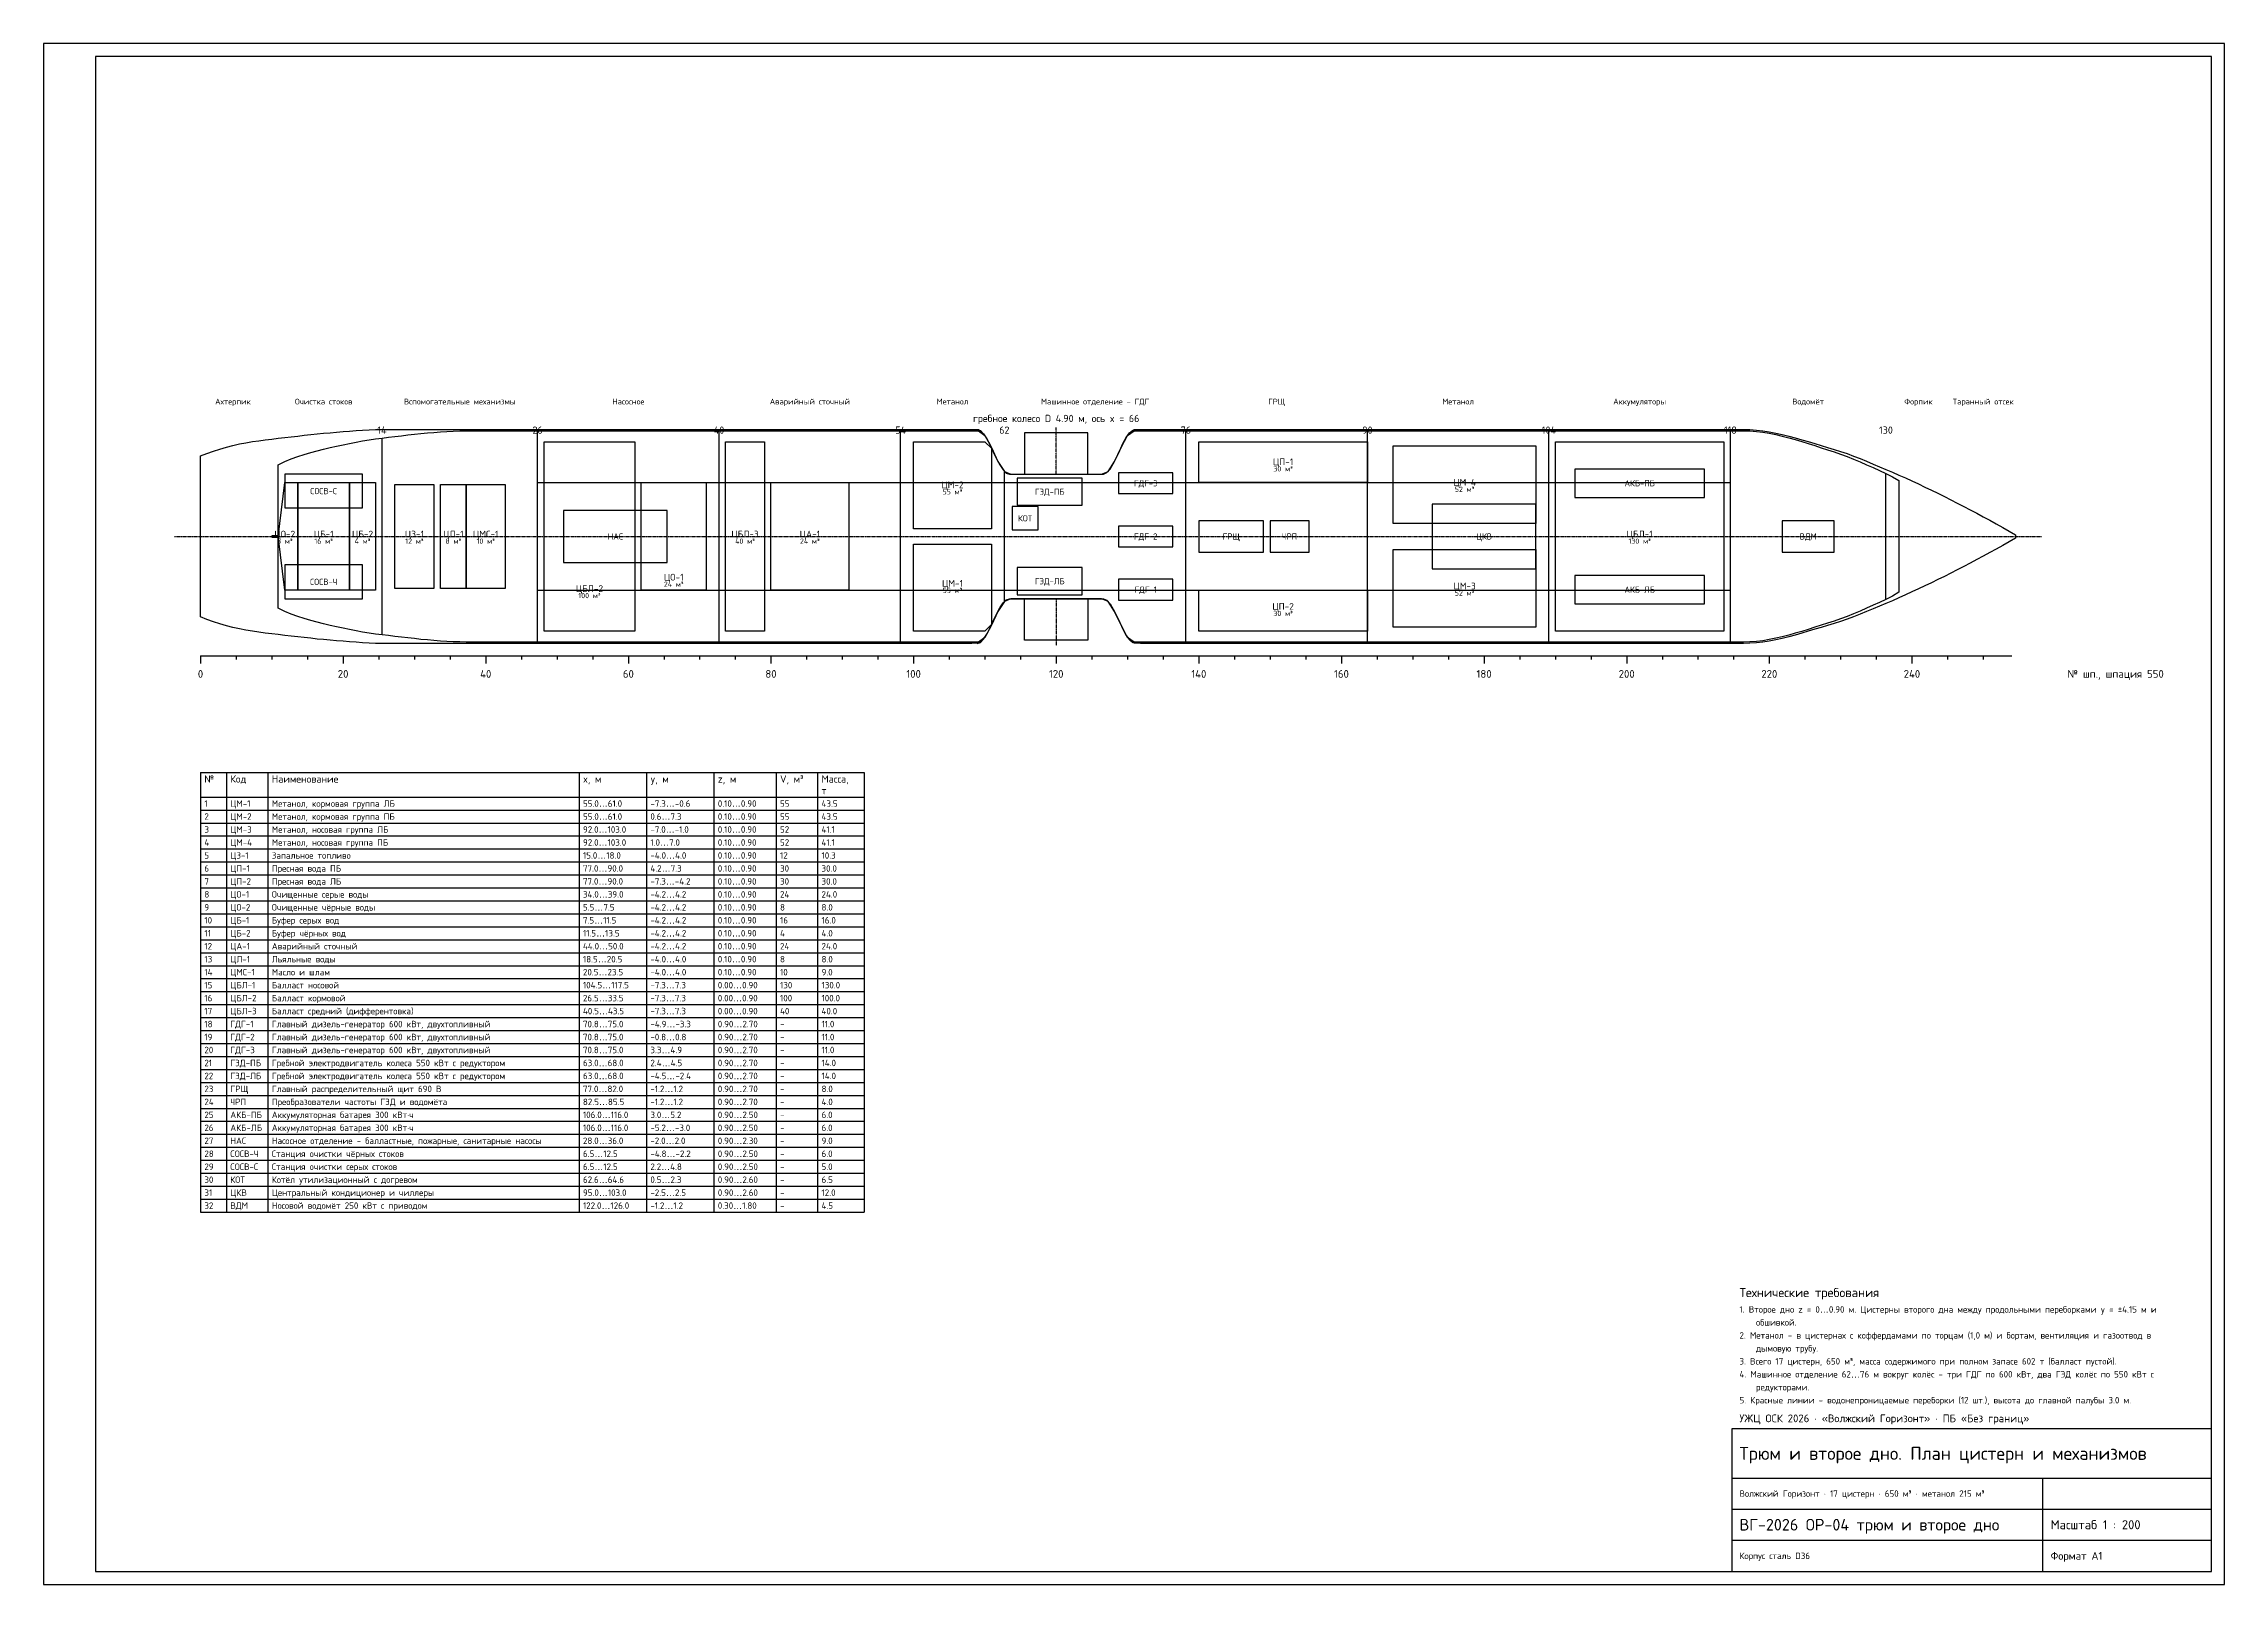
# Model space of a CAD drawing. Header units: millimetres. Extents: x -12100 to 156100, y -80800 to 38000.
import ezdxf
from ezdxf.enums import TextEntityAlignment as Align

# ---------------------------------------------------------------- set-up
doc = ezdxf.new("R2010")
doc.units = ezdxf.units.MM
doc.linetypes.add('CENTER', pattern=[5.08, 3.175, -0.635, 0.635, -0.635])
for name, color, linetype in [('00_РАМКА', 7, 'Continuous'), ('01_ОБШИВКА', 7, 'Continuous'), ('02_ПАЛУБЫ', 4, 'Continuous'), ('03_ПЕРЕБОРКИ', 1, 'Continuous'), ('04_ЦИСТЕРНЫ', 3, 'Continuous'), ('05_ОБОРУДОВАНИЕ', 5, 'Continuous'), ('07_ОСИ', 2, 'CENTER'), ('08_ТЕКСТ', 7, 'Continuous'), ('09_РАЗМЕРЫ', 6, 'Continuous'), ('13_КОЛЁСА', 1, 'Continuous')]:
    doc.layers.add(name, color=color, linetype=linetype)
doc.styles.add('ГОСТ', font='isocpeur.ttf')

msp = doc.modelspace()

# ---------------------------------------------------------------- texts
at = {"layer": '03_ПЕРЕБОРКИ', "style": 'ГОСТ'}
for s, height, p in [('Ахтерпик', 440, (2500, 10400)), ('Очистка стоков', 440, (9500, 10400)), ('Вспомогательные механизмы', 440, (20000, 10400)), ('Насосное', 440, (33000, 10400)), ('Аварийный сточный', 440, (47000, 10400)), ('Метанол', 440, (58000, 10400)), ('Машинное отделение - ГДГ', 440, (69000, 10400)), ('ГРЩ', 440, (83000, 10400)), ('Метанол', 440, (97000, 10400)), ('Аккумуляторы', 440, (111000, 10400)), ('Водомёт', 440, (124000, 10400)), ('Форпик', 440, (132500, 10400)), ('Таранный отсек', 440, (137500, 10400)), ('14', 560, (14000, 8200)), ('26', 560, (26000, 8200)), ('40', 560, (40000, 8200)), ('54', 560, (54000, 8200)), ('62', 560, (62000, 8200)), ('76', 560, (76000, 8200)), ('90', 560, (90000, 8200)), ('104', 560, (104000, 8200)), ('118', 560, (118000, 8200)), ('130', 560, (130000, 8200))]:
    msp.add_text(s, height=height, dxfattribs=at).set_placement(p, align=Align.MIDDLE_CENTER)
at = {"layer": '04_ЦИСТЕРНЫ', "style": 'ГОСТ'}
for s, height, p in [('ЦП-1', 520, (83500, 5755)), ('30 м³', 400, (83500, 5215)), ('ЦМ-2', 520, (58000, 3980)), ('55 м³', 400, (58000, 3440)), ('ЦМ-4', 520, (97500, 4180)), ('52 м³', 400, (97500, 3640)), ('ЦО-2', 520, (6500, 180)), ('ЦБ-1', 520, (9500, 180)), ('ЦБ-2', 520, (12500, 180)), ('ЦЗ-1', 520, (16500, 180)), ('ЦЛ-1', 520, (19500, 180)), ('ЦМС-1', 520, (22000, 180)), ('ЦБЛ-3', 520, (42000, 180)), ('ЦА-1', 520, (47000, 180)), ('ЦБЛ-1', 520, (111000, 180)), ('8 м³', 400, (6500, -360)), ('16 м³', 400, (9500, -360)), ('4 м³', 400, (12500, -360)), ('12 м³', 400, (16500, -360)), ('8 м³', 400, (19500, -360)), ('10 м³', 400, (22000, -360)), ('40 м³', 400, (42000, -360)), ('24 м³', 400, (47000, -360)), ('130 м³', 400, (111000, -360)), ('ЦО-1', 520, (36500, -3140)), ('ЦМ-1', 520, (58000, -3620)), ('ЦБЛ-2', 520, (30000, -4020)), ('100 м³', 400, (30000, -4560)), ('24 м³', 400, (36500, -3680)), ('55 м³', 400, (58000, -4160)), ('ЦМ-3', 520, (97500, -3820)), ('52 м³', 400, (97500, -4360)), ('ЦП-2', 520, (83500, -5395)), ('30 м³', 400, (83500, -5935))]:
    msp.add_text(s, height=height, dxfattribs=at).set_placement(p, align=Align.MIDDLE_CENTER)
at = {"layer": '05_ОБОРУДОВАНИЕ', "style": 'ГОСТ'}
for s, p in [('СОСВ-С', (9500, 3500)), ('ГЭД-ПБ', (65500, 3450)), ('ГДГ-3', (72900, 4100)), ('АКБ-ПБ', (111000, 4100)), ('НАС', (32000, 0)), ('КОТ', (63600, 1400)), ('ГДГ-2', (72900, 0)), ('ГРЩ', (79500, 0)), ('ЧРП', (84000, 0)), ('ЦКВ', (99000, 0)), ('ВДМ', (124000, 0)), ('СОСВ-Ч', (9500, -3500)), ('ГЭД-ЛБ', (65500, -3450)), ('ГДГ-1', (72900, -4100)), ('АКБ-ЛБ', (111000, -4100))]:
    msp.add_text(s, height=480, dxfattribs=at).set_placement(p, align=Align.MIDDLE_CENTER)
at = {"layer": '08_ТЕКСТ', "style": 'ГОСТ'}
for s, height, p in [('№', 560, (300, -18700)), ('Код', 560, (2300, -18700)), ('Наименование', 560, (5500, -18700)), ('V, м³', 560, (44700, -18700)), ('Масса,', 560, (47900, -18700)), ('x, м', 560, (29500, -18700)), ('y, м', 560, (34700, -18700)), ('z, м', 560, (39900, -18700)), ('т', 560, (47900, -19596)), ('1', 500, (300, -20596)), ('2', 500, (300, -21596)), ('ЦМ-1', 500, (2300, -20596)), ('ЦМ-2', 500, (2300, -21596)), ('Метанол, кормовая группа ЛБ', 500, (5500, -20596)), ('Метанол, кормовая группа ПБ', 500, (5500, -21596)), ('55.0…61.0', 500, (29500, -20596)), ('55.0…61.0', 500, (29500, -21596)), ('-7.3…-0.6', 500, (34700, -20596)), ('0.6…7.3', 500, (34700, -21596)), ('0.10…0.90', 500, (39900, -20596)), ('0.10…0.90', 500, (39900, -21596)), ('55', 500, (44700, -20596)), ('55', 500, (44700, -21596)), ('43.5', 500, (47900, -20596)), ('43.5', 500, (47900, -21596)), ('3', 500, (300, -22596)), ('4', 500, (300, -23596)), ('ЦМ-3', 500, (2300, -22596)), ('ЦМ-4', 500, (2300, -23596)), ('Метанол, носовая группа ЛБ', 500, (5500, -22596)), ('Метанол, носовая группа ПБ', 500, (5500, -23596)), ('92.0…103.0', 500, (29500, -22596)), ('92.0…103.0', 500, (29500, -23596)), ('1.0…7.0', 500, (34700, -23596)), ('-7.0…-1.0', 500, (34700, -22596)), ('0.10…0.90', 500, (39900, -22596)), ('0.10…0.90', 500, (39900, -23596)), ('52', 500, (44700, -22596)), ('52', 500, (44700, -23596)), ('41.1', 500, (47900, -22596)), ('41.1', 500, (47900, -23596)), ('5', 500, (300, -24596)), ('ЦЗ-1', 500, (2300, -24596)), ('Запальное топливо', 500, (5500, -24596)), ('15.0…18.0', 500, (29500, -24596)), ('-4.0…4.0', 500, (34700, -24596)), ('0.10…0.90', 500, (39900, -24596)), ('12', 500, (44700, -24596)), ('10.3', 500, (47900, -24596)), ('7', 500, (300, -26596)), ('6', 500, (300, -25596)), ('ЦП-1', 500, (2300, -25596)), ('ЦП-2', 500, (2300, -26596)), ('Пресная вода ПБ', 500, (5500, -25596)), ('Пресная вода ЛБ', 500, (5500, -26596)), ('77.0…90.0', 500, (29500, -25596)), ('77.0…90.0', 500, (29500, -26596)), ('4.2…7.3', 500, (34700, -25596)), ('-7.3…-4.2', 500, (34700, -26596)), ('0.10…0.90', 500, (39900, -25596)), ('0.10…0.90', 500, (39900, -26596)), ('30', 500, (44700, -25596)), ('30', 500, (44700, -26596)), ('30.0', 500, (47900, -25596)), ('30.0', 500, (47900, -26596)), ('9', 500, (300, -28596)), ('8', 500, (300, -27596)), ('ЦО-1', 500, (2300, -27596)), ('ЦО-2', 500, (2300, -28596)), ('Очищенные серые воды', 500, (5500, -27596)), ('Очищенные чёрные воды', 500, (5500, -28596)), ('34.0…39.0', 500, (29500, -27596)), ('5.5…7.5', 500, (29500, -28596)), ('-4.2…4.2', 500, (34700, -27596)), ('-4.2…4.2', 500, (34700, -28596)), ('0.10…0.90', 500, (39900, -27596)), ('0.10…0.90', 500, (39900, -28596)), ('24', 500, (44700, -27596)), ('8', 500, (44700, -28596)), ('24.0', 500, (47900, -27596)), ('8.0', 500, (47900, -28596)), ('10', 500, (300, -29596)), ('ЦБ-1', 500, (2300, -29596)), ('Буфер серых вод', 500, (5500, -29596)), ('7.5…11.5', 500, (29500, -29596)), ('-4.2…4.2', 500, (34700, -29596)), ('0.10…0.90', 500, (39900, -29596)), ('16', 500, (44700, -29596)), ('16.0', 500, (47900, -29596)), ('11', 500, (300, -30596)), ('12', 500, (300, -31596)), ('ЦБ-2', 500, (2300, -30596)), ('ЦА-1', 500, (2300, -31596)), ('Аварийный сточный', 500, (5500, -31596)), ('Буфер чёрных вод', 500, (5500, -30596)), ('11.5…13.5', 500, (29500, -30596)), ('44.0…50.0', 500, (29500, -31596)), ('-4.2…4.2', 500, (34700, -30596)), ('-4.2…4.2', 500, (34700, -31596)), ('0.10…0.90', 500, (39900, -30596)), ('0.10…0.90', 500, (39900, -31596)), ('4', 500, (44700, -30596)), ('24', 500, (44700, -31596)), ('4.0', 500, (47900, -30596)), ('24.0', 500, (47900, -31596)), ('13', 500, (300, -32596)), ('14', 500, (300, -33596)), ('ЦЛ-1', 500, (2300, -32596)), ('ЦМС-1', 500, (2300, -33596)), ('Льяльные воды', 500, (5500, -32596)), ('Масло и шлам', 500, (5500, -33596)), ('18.5…20.5', 500, (29500, -32596)), ('20.5…23.5', 500, (29500, -33596)), ('-4.0…4.0', 500, (34700, -32596)), ('-4.0…4.0', 500, (34700, -33596)), ('0.10…0.90', 500, (39900, -32596)), ('0.10…0.90', 500, (39900, -33596)), ('10', 500, (44700, -33596)), ('8', 500, (44700, -32596)), ('9.0', 500, (47900, -33596)), ('8.0', 500, (47900, -32596)), ('15', 500, (300, -34596)), ('ЦБЛ-1', 500, (2300, -34596)), ('Балласт носовой', 500, (5500, -34596)), ('104.5…117.5', 500, (29500, -34596)), ('-7.3…7.3', 500, (34700, -34596)), ('0.00…0.90', 500, (39900, -34596)), ('130', 500, (44700, -34596)), ('130.0', 500, (47900, -34596)), ('16', 500, (300, -35596)), ('17', 500, (300, -36596)), ('ЦБЛ-2', 500, (2300, -35596)), ('ЦБЛ-3', 500, (2300, -36596)), ('Балласт кормовой', 500, (5500, -35596)), ('Балласт средний (дифферентовка)', 500, (5500, -36596)), ('26.5…33.5', 500, (29500, -35596)), ('40.5…43.5', 500, (29500, -36596)), ('-7.3…7.3', 500, (34700, -35596)), ('-7.3…7.3', 500, (34700, -36596)), ('0.00…0.90', 500, (39900, -35596)), ('0.00…0.90', 500, (39900, -36596)), ('100', 500, (44700, -35596)), ('40', 500, (44700, -36596)), ('100.0', 500, (47900, -35596)), ('40.0', 500, (47900, -36596)), ('18', 500, (300, -37596)), ('19', 500, (300, -38596)), ('ГДГ-1', 500, (2300, -37596)), ('ГДГ-2', 500, (2300, -38596)), ('Главный дизель-генератор 600 кВт, двухтопливный', 500, (5500, -37596)), ('Главный дизель-генератор 600 кВт, двухтопливный', 500, (5500, -38596)), ('70.8…75.0', 500, (29500, -37596)), ('70.8…75.0', 500, (29500, -38596)), ('-4.9…-3.3', 500, (34700, -37596)), ('-0.8…0.8', 500, (34700, -38596)), ('0.90…2.70', 500, (39900, -37596)), ('0.90…2.70', 500, (39900, -38596)), ('-', 500, (44700, -37596)), ('-', 500, (44700, -38596)), ('11.0', 500, (47900, -37596)), ('11.0', 500, (47900, -38596)), ('20', 500, (300, -39596)), ('21', 500, (300, -40596)), ('ГДГ-3', 500, (2300, -39596)), ('ГЭД-ПБ', 500, (2300, -40596)), ('Главный дизель-генератор 600 кВт, двухтопливный', 500, (5500, -39596)), ('Гребной электродвигатель колеса 550 кВт с редуктором', 500, (5500, -40596)), ('70.8…75.0', 500, (29500, -39596)), ('63.0…68.0', 500, (29500, -40596)), ('3.3…4.9', 500, (34700, -39596)), ('2.4…4.5', 500, (34700, -40596)), ('0.90…2.70', 500, (39900, -39596)), ('0.90…2.70', 500, (39900, -40596)), ('-', 500, (44700, -39596)), ('11.0', 500, (47900, -39596)), ('14.0', 500, (47900, -40596)), ('22', 500, (300, -41596)), ('ГЭД-ЛБ', 500, (2300, -41596)), ('Гребной электродвигатель колеса 550 кВт с редуктором', 500, (5500, -41596)), ('63.0…68.0', 500, (29500, -41596)), ('-4.5…-2.4', 500, (34700, -41596)), ('0.90…2.70', 500, (39900, -41596)), ('-', 500, (44700, -40596)), ('-', 500, (44700, -41596)), ('14.0', 500, (47900, -41596)), ('23', 500, (300, -42596)), ('24', 500, (300, -43596)), ('ЧРП', 500, (2300, -43596)), ('ГРЩ', 500, (2300, -42596)), ('Главный распределительный щит 690 В', 500, (5500, -42596)), ('Преобразователи частоты ГЭД и водомёта', 500, (5500, -43596)), ('77.0…82.0', 500, (29500, -42596)), ('82.5…85.5', 500, (29500, -43596)), ('-1.2…1.2', 500, (34700, -42596)), ('-1.2…1.2', 500, (34700, -43596)), ('0.90…2.70', 500, (39900, -42596)), ('0.90…2.70', 500, (39900, -43596)), ('-', 500, (44700, -42596)), ('-', 500, (44700, -43596)), ('4.0', 500, (47900, -43596)), ('8.0', 500, (47900, -42596)), ('25', 500, (300, -44596)), ('26', 500, (300, -45596)), ('АКБ-ПБ', 500, (2300, -44596)), ('АКБ-ЛБ', 500, (2300, -45596)), ('Аккумуляторная батарея 300 кВт·ч', 500, (5500, -44596)), ('Аккумуляторная батарея 300 кВт·ч', 500, (5500, -45596)), ('106.0…116.0', 500, (29500, -44596)), ('106.0…116.0', 500, (29500, -45596)), ('3.0…5.2', 500, (34700, -44596)), ('-5.2…-3.0', 500, (34700, -45596)), ('0.90…2.50', 500, (39900, -44596)), ('0.90…2.50', 500, (39900, -45596)), ('-', 500, (44700, -44596)), ('6.0', 500, (47900, -44596)), ('6.0', 500, (47900, -45596)), ('27', 500, (300, -46596)), ('НАС', 500, (2300, -46596)), ('Насосное отделение - балластные, пожарные, санитарные насосы', 500, (5500, -46596)), ('28.0…36.0', 500, (29500, -46596)), ('-2.0…2.0', 500, (34700, -46596)), ('0.90…2.30', 500, (39900, -46596)), ('-', 500, (44700, -45596)), ('-', 500, (44700, -46596)), ('9.0', 500, (47900, -46596)), ('28', 500, (300, -47596)), ('29', 500, (300, -48596)), ('СОСВ-Ч', 500, (2300, -47596)), ('СОСВ-С', 500, (2300, -48596)), ('Станция очистки чёрных стоков', 500, (5500, -47596)), ('Станция очистки серых стоков', 500, (5500, -48596)), ('6.5…12.5', 500, (29500, -47596)), ('6.5…12.5', 500, (29500, -48596)), ('-4.8…-2.2', 500, (34700, -47596)), ('2.2…4.8', 500, (34700, -48596)), ('0.90…2.50', 500, (39900, -47596)), ('0.90…2.50', 500, (39900, -48596)), ('-', 500, (44700, -47596)), ('-', 500, (44700, -48596)), ('6.0', 500, (47900, -47596)), ('5.0', 500, (47900, -48596)), ('30', 500, (300, -49596)), ('31', 500, (300, -50596)), ('ЦКВ', 500, (2300, -50596)), ('КОТ', 500, (2300, -49596)), ('Центральный кондиционер и чиллеры', 500, (5500, -50596)), ('Котёл утилизационный с догревом', 500, (5500, -49596)), ('62.6…64.6', 500, (29500, -49596)), ('95.0…103.0', 500, (29500, -50596)), ('0.5…2.3', 500, (34700, -49596)), ('-2.5…2.5', 500, (34700, -50596)), ('0.90…2.60', 500, (39900, -49596)), ('0.90…2.60', 500, (39900, -50596)), ('-', 500, (44700, -49596)), ('12.0', 500, (47900, -50596)), ('6.5', 500, (47900, -49596)), ('32', 500, (300, -51596)), ('ВДМ', 500, (2300, -51596)), ('Носовой водомёт 250 кВт с приводом', 500, (5500, -51596)), ('122.0…126.0', 500, (29500, -51596)), ('-1.2…1.2', 500, (34700, -51596)), ('0.30…1.80', 500, (39900, -51596)), ('-', 500, (44700, -50596)), ('-', 500, (44700, -51596)), ('4.5', 500, (47900, -51596)), ('Технические требования', 700, (118700, -58300)), ('1. Второе дно z = 0…0.90 м. Цистерны второго дна между продольными переборками y = ±4.15 м и', 500, (118700, -59600)), ('    обшивкой.', 500, (118700, -60600)), ('2. Метанол - в цистернах с коффердамами по торцам (1,0 м) и бортам, вентиляция и газоотвод в', 500, (118700, -61600)), ('3. Всего 17 цистерн, 650 м³, масса содержимого при полном запасе 602 т (балласт пустой).', 500, (118700, -63600)), ('    дымовую трубу.', 500, (118700, -62600)), ('4. Машинное отделение 62…76 м вокруг колёс - три ГДГ по 600 кВт, два ГЭД колёс по 550 кВт с', 500, (118700, -64600)), ('    редукторами.', 500, (118700, -65600)), ('5. Красные линии - водонепроницаемые переборки (12 шт.), высота до главной палубы 3.0 м.', 500, (118700, -66600)), ('УЖЦ ОСК 2026 · «Волжский Горизонт» · ПБ «Без границ»', 600, (118700, -68000)), ('Трюм и второе дно. План цистерн и механизмов', 1000, (118700, -70700)), ('Волжский Горизонт · 17 цистерн · 650 м³ · метанол 215 м³', 500, (118700, -73800)), ('ВГ-2026 ОР-04 трюм и второе дно', 900, (118700, -76200)), ('Масштаб 1 : 200', 700, (142700, -76200)), ('Корпус сталь D36', 500, (118700, -78600)), ('Формат A1', 600, (142700, -78600))]:
    msp.add_text(s, height=height, dxfattribs=at).set_placement(p, align=Align.MIDDLE_LEFT)
at = {"layer": '09_РАЗМЕРЫ', "style": 'ГОСТ'}
for s, p in [('0', (0, -10600)), ('20', (11000, -10600)), ('40', (22000, -10600)), ('60', (33000, -10600)), ('80', (44000, -10600)), ('100', (55000, -10600)), ('120', (66000, -10600)), ('140', (77000, -10600)), ('160', (88000, -10600)), ('180', (99000, -10600)), ('200', (110000, -10600)), ('220', (121000, -10600)), ('240', (132000, -10600))]:
    msp.add_text(s, height=600, dxfattribs=at).set_placement(p, align=Align.MIDDLE_CENTER)
msp.add_text('№ шп., шпация 550', height=600, dxfattribs=at).set_placement((144000, -10600), align=Align.MIDDLE_LEFT)
at = {"layer": '13_КОЛЁСА', "style": 'ГОСТ'}
msp.add_text('гребное колесо D 4.90 м, ось x = 66', height=560, dxfattribs=at).set_placement((66000, 9100), align=Align.MIDDLE_CENTER)

# ---------------------------------------------------------------- linework, layer by layer
at = {"layer": '00_РАМКА'}
for p, q in [((0, -18200), (51200, -18200)), ((0, -18200), (0, -52096)), ((2000, -18200), (2000, -52096)), ((5200, -18200), (5200, -52096)), ((29200, -18200), (29200, -52096)), ((34400, -18200), (34400, -52096)), ((39600, -18200), (39600, -52096)), ((44400, -18200), (44400, -52096)), ((47600, -18200), (47600, -52096)), ((51200, -18200), (51200, -52096)), ((0, -20096), (51200, -20096)), ((0, -21096), (51200, -21096)), ((0, -22096), (51200, -22096)), ((0, -23096), (51200, -23096)), ((0, -24096), (51200, -24096)), ((0, -25096), (51200, -25096)), ((0, -26096), (51200, -26096)), ((0, -27096), (51200, -27096)), ((0, -28096), (51200, -28096)), ((0, -29096), (51200, -29096)), ((0, -30096), (51200, -30096)), ((0, -31096), (51200, -31096)), ((0, -32096), (51200, -32096)), ((0, -33096), (51200, -33096)), ((0, -34096), (51200, -34096)), ((0, -35096), (51200, -35096)), ((0, -36096), (51200, -36096)), ((0, -37096), (51200, -37096)), ((0, -38096), (51200, -38096)), ((0, -39096), (51200, -39096)), ((0, -40096), (51200, -40096)), ((0, -41096), (51200, -41096)), ((0, -42096), (51200, -42096)), ((0, -43096), (51200, -43096)), ((0, -44096), (51200, -44096)), ((0, -45096), (51200, -45096)), ((0, -46096), (51200, -46096)), ((0, -47096), (51200, -47096)), ((0, -48096), (51200, -48096)), ((0, -49096), (51200, -49096)), ((0, -50096), (51200, -50096)), ((0, -51096), (51200, -51096)), ((0, -52096), (51200, -52096)), ((118100, -72600), (155100, -72600)), ((142100, -79800), (142100, -72600)), ((118100, -75000), (155100, -75000)), ((118100, -77400), (155100, -77400))]:
    msp.add_line(p, q, dxfattribs=at)
for points in [[(-12100, -80800), (156100, -80800), (156100, 38000), (-12100, 38000)], [(-8100, -79800), (155100, -79800), (155100, 37000), (-8100, 37000)], [(118100, -79800), (155100, -79800), (155100, -68800), (118100, -68800)]]:
    msp.add_lwpolyline(points, close=True, dxfattribs=at)
at = {"layer": '01_ОБШИВКА'}
msp.add_lwpolyline([(6000, 5522), (6500, 5779), (7000, 5985), (7500, 6165), (8000, 6327), (8500, 6476), (9000, 6614), (9500, 6741), (10000, 6860), (10500, 6971), (11000, 7077), (11500, 7179), (12000, 7277), (12500, 7368), (13000, 7452), (13500, 7526), (14000, 7589), (14500, 7647), (15000, 7707), (15500, 7766), (16000, 7825), (16500, 7880), (17000, 7933), (17500, 7981), (18000, 8024), (18500, 8061), (19000, 8092), (19500, 8116), (20000, 8134), (20500, 8145), (21000, 8149), (21500, 8149), (22000, 8149), (22500, 8149), (23000, 8149), (23500, 8149), (24000, 8149), (24500, 8149), (25000, 8149), (25500, 8149), (26000, 8149), (26500, 8149), (27000, 8149), (27500, 8149), (28000, 8149), (28500, 8149), (29000, 8149), (29500, 8149), (30000, 8149), (30500, 8149), (31000, 8149), (31500, 8149), (32000, 8149), (32500, 8149), (33000, 8149), (33500, 8149), (34000, 8149), (34500, 8149), (35000, 8149), (35500, 8149), (36000, 8149), (36500, 8149), (37000, 8149), (37500, 8149), (38000, 8149), (38500, 8149), (39000, 8149), (39500, 8149), (40000, 8149), (40500, 8149), (41000, 8149), (41500, 8149), (42000, 8149), (42500, 8149), (43000, 8149), (43500, 8149), (44000, 8149), (44500, 8149), (45000, 8149), (45500, 8149), (46000, 8149), (46500, 8149), (47000, 8149), (47500, 8149), (48000, 8149), (48500, 8149), (49000, 8149), (49500, 8149), (50000, 8149), (50500, 8149), (51000, 8149), (51500, 8149), (52000, 8149), (52500, 8149), (53000, 8149), (53500, 8149), (54000, 8149), (54500, 8149), (55000, 8149), (55500, 8149), (56000, 8149), (56500, 8149), (57000, 8149), (57500, 8149), (58000, 8149), (58500, 8149), (59000, 8149), (59500, 8149), (60000, 8149), (60500, 7782), (61000, 6848), (61500, 5791), (62000, 5013), (62500, 4800), (63000, 4800), (63500, 4800), (64000, 4800), (64500, 4800), (65000, 4800), (65500, 4800), (66000, 4800), (66500, 4800), (67000, 4800), (67500, 4800), (68000, 4800), (68500, 4800), (69000, 4800), (69500, 4800), (70000, 5013), (70500, 5791), (71000, 6848), (71500, 7782), (72000, 8149), (72500, 8149), (73000, 8149), (73500, 8149), (74000, 8149), (74500, 8149), (75000, 8149), (75500, 8149), (76000, 8149), (76500, 8149), (77000, 8149), (77500, 8149), (78000, 8149), (78500, 8149), (79000, 8149), (79500, 8149), (80000, 8149), (80500, 8149), (81000, 8149), (81500, 8149), (82000, 8149), (82500, 8149), (83000, 8149), (83500, 8149), (84000, 8149), (84500, 8149), (85000, 8149), (85500, 8149), (86000, 8149), (86500, 8149), (87000, 8149), (87500, 8149), (88000, 8149), (88500, 8149), (89000, 8149), (89500, 8149), (90000, 8149), (90500, 8149), (91000, 8149), (91500, 8149), (92000, 8149), (92500, 8149), (93000, 8149), (93500, 8149), (94000, 8149), (94500, 8149), (95000, 8149), (95500, 8149), (96000, 8149), (96500, 8149), (97000, 8149), (97500, 8149), (98000, 8149), (98500, 8149), (99000, 8149), (99500, 8149), (100000, 8149), (100500, 8149), (101000, 8149), (101500, 8149), (102000, 8149), (102500, 8149), (103000, 8149), (103500, 8149), (104000, 8149), (104500, 8149), (105000, 8149), (105500, 8149), (106000, 8149), (106500, 8149), (107000, 8149), (107500, 8149), (108000, 8149), (108500, 8149), (109000, 8149), (109500, 8149), (110000, 8149), (110500, 8149), (111000, 8149), (111500, 8149), (112000, 8149), (112500, 8149), (113000, 8149), (113500, 8149), (114000, 8149), (114500, 8149), (115000, 8149), (115500, 8149), (116000, 8149), (116500, 8149), (117000, 8149), (117500, 8149), (118000, 8149), (118500, 8149), (119000, 8149), (119500, 8135), (120000, 8097), (120500, 8036), (121000, 7954), (121500, 7855), (122000, 7739), (122500, 7610), (123000, 7469), (123500, 7320), (124000, 7163), (124500, 7003), (125000, 6841), (125500, 6680), (126000, 6523), (126500, 6357), (127000, 6171), (127500, 5970), (128000, 5757), (128500, 5535), (129000, 5309), (129500, 5082), (130000, 4851), (130500, 4606), (131000, 4307), (131000, -4307), (130500, -4606), (130000, -4851), (129500, -5082), (129000, -5309), (128500, -5535), (128000, -5757), (127500, -5970), (127000, -6171), (126500, -6357), (126000, -6523), (125500, -6680), (125000, -6841), (124500, -7003), (124000, -7163), (123500, -7320), (123000, -7469), (122500, -7610), (122000, -7739), (121500, -7855), (121000, -7954), (120500, -8036), (120000, -8097), (119500, -8135), (119000, -8149), (118500, -8149), (118000, -8149), (117500, -8149), (117000, -8149), (116500, -8149), (116000, -8149), (115500, -8149), (115000, -8149), (114500, -8149), (114000, -8149), (113500, -8149), (113000, -8149), (112500, -8149), (112000, -8149), (111500, -8149), (111000, -8149), (110500, -8149), (110000, -8149), (109500, -8149), (109000, -8149), (108500, -8149), (108000, -8149), (107500, -8149), (107000, -8149), (106500, -8149), (106000, -8149), (105500, -8149), (105000, -8149), (104500, -8149), (104000, -8149), (103500, -8149), (103000, -8149), (102500, -8149), (102000, -8149), (101500, -8149), (101000, -8149), (100500, -8149), (100000, -8149), (99500, -8149), (99000, -8149), (98500, -8149), (98000, -8149), (97500, -8149), (97000, -8149), (96500, -8149), (96000, -8149), (95500, -8149), (95000, -8149), (94500, -8149), (94000, -8149), (93500, -8149), (93000, -8149), (92500, -8149), (92000, -8149), (91500, -8149), (91000, -8149), (90500, -8149), (90000, -8149), (89500, -8149), (89000, -8149), (88500, -8149), (88000, -8149), (87500, -8149), (87000, -8149), (86500, -8149), (86000, -8149), (85500, -8149), (85000, -8149), (84500, -8149), (84000, -8149), (83500, -8149), (83000, -8149), (82500, -8149), (82000, -8149), (81500, -8149), (81000, -8149), (80500, -8149), (80000, -8149), (79500, -8149), (79000, -8149), (78500, -8149), (78000, -8149), (77500, -8149), (77000, -8149), (76500, -8149), (76000, -8149), (75500, -8149), (75000, -8149), (74500, -8149), (74000, -8149), (73500, -8149), (73000, -8149), (72500, -8149), (72000, -8149), (71500, -7782), (71000, -6848), (70500, -5791), (70000, -5013), (69500, -4800), (69000, -4800), (68500, -4800), (68000, -4800), (67500, -4800), (67000, -4800), (66500, -4800), (66000, -4800), (65500, -4800), (65000, -4800), (64500, -4800), (64000, -4800), (63500, -4800), (63000, -4800), (62500, -4800), (62000, -5013), (61500, -5791), (61000, -6848), (60500, -7782), (60000, -8149), (59500, -8149), (59000, -8149), (58500, -8149), (58000, -8149), (57500, -8149), (57000, -8149), (56500, -8149), (56000, -8149), (55500, -8149), (55000, -8149), (54500, -8149), (54000, -8149), (53500, -8149), (53000, -8149), (52500, -8149), (52000, -8149), (51500, -8149), (51000, -8149), (50500, -8149), (50000, -8149), (49500, -8149), (49000, -8149), (48500, -8149), (48000, -8149), (47500, -8149), (47000, -8149), (46500, -8149), (46000, -8149), (45500, -8149), (45000, -8149), (44500, -8149), (44000, -8149), (43500, -8149), (43000, -8149), (42500, -8149), (42000, -8149), (41500, -8149), (41000, -8149), (40500, -8149), (40000, -8149), (39500, -8149), (39000, -8149), (38500, -8149), (38000, -8149), (37500, -8149), (37000, -8149), (36500, -8149), (36000, -8149), (35500, -8149), (35000, -8149), (34500, -8149), (34000, -8149), (33500, -8149), (33000, -8149), (32500, -8149), (32000, -8149), (31500, -8149), (31000, -8149), (30500, -8149), (30000, -8149), (29500, -8149), (29000, -8149), (28500, -8149), (28000, -8149), (27500, -8149), (27000, -8149), (26500, -8149), (26000, -8149), (25500, -8149), (25000, -8149), (24500, -8149), (24000, -8149), (23500, -8149), (23000, -8149), (22500, -8149), (22000, -8149), (21500, -8149), (21000, -8149), (20500, -8145), (20000, -8134), (19500, -8116), (19000, -8092), (18500, -8061), (18000, -8024), (17500, -7981), (17000, -7933), (16500, -7880), (16000, -7825), (15500, -7766), (15000, -7707), (14500, -7647), (14000, -7589), (13500, -7526), (13000, -7452), (12500, -7368), (12000, -7277), (11500, -7179), (11000, -7077), (10500, -6971), (10000, -6860), (9500, -6741), (9000, -6614), (8500, -6476), (8000, -6327), (7500, -6165), (7000, -5985), (6500, -5779), (6000, -5522)], close=True, dxfattribs=at)
at = {"layer": '02_ПАЛУБЫ'}
msp.add_lwpolyline([(0, 6210), (500, 6397), (1000, 6573), (1500, 6736), (2000, 6884), (2500, 7016), (3000, 7131), (3500, 7228), (4000, 7312), (4500, 7386), (5000, 7452), (5500, 7513), (6000, 7571), (6500, 7627), (7000, 7684), (7500, 7741), (8000, 7798), (8500, 7854), (9000, 7907), (9500, 7957), (10000, 8002), (10500, 8043), (11000, 8082), (11500, 8122), (12000, 8161), (12500, 8195), (13000, 8223), (13500, 8242), (14000, 8249), (14500, 8249), (15000, 8249), (15500, 8249), (16000, 8249), (16500, 8249), (17000, 8249), (17500, 8250), (18000, 8250), (18500, 8250), (19000, 8250), (19500, 8250), (20000, 8250), (20500, 8250), (21000, 8250), (21500, 8250), (22000, 8250), (22500, 8250), (23000, 8250), (23500, 8250), (24000, 8250), (24500, 8250), (25000, 8250), (25500, 8250), (26000, 8250), (26500, 8250), (27000, 8250), (27500, 8250), (28000, 8250), (28500, 8250), (29000, 8250), (29500, 8250), (30000, 8250), (30500, 8250), (31000, 8250), (31500, 8250), (32000, 8250), (32500, 8250), (33000, 8250), (33500, 8250), (34000, 8250), (34500, 8250), (35000, 8250), (35500, 8250), (36000, 8250), (36500, 8250), (37000, 8250), (37500, 8250), (38000, 8250), (38500, 8250), (39000, 8250), (39500, 8250), (40000, 8250), (40500, 8250), (41000, 8250), (41500, 8250), (42000, 8250), (42500, 8250), (43000, 8250), (43500, 8250), (44000, 8250), (44500, 8250), (45000, 8250), (45500, 8250), (46000, 8250), (46500, 8250), (47000, 8250), (47500, 8250), (48000, 8250), (48500, 8250), (49000, 8250), (49500, 8250), (50000, 8250), (50500, 8250), (51000, 8250), (51500, 8250), (52000, 8250), (52500, 8250), (53000, 8250), (53500, 8250), (54000, 8250), (54500, 8250), (55000, 8250), (55500, 8250), (56000, 8250), (56500, 8250), (57000, 8250), (57500, 8250), (58000, 8250), (58500, 8250), (59000, 8250), (59500, 8250), (60000, 8236), (60500, 7782), (61000, 6848), (61500, 5791), (62000, 5013), (62500, 4800), (63000, 4800), (63500, 4800), (64000, 4800), (64500, 4800), (65000, 4800), (65500, 4800), (66000, 4800), (66500, 4800), (67000, 4800), (67500, 4800), (68000, 4800), (68500, 4800), (69000, 4800), (69500, 4800), (70000, 5013), (70500, 5791), (71000, 6848), (71500, 7782), (72000, 8236), (72500, 8250), (73000, 8250), (73500, 8250), (74000, 8250), (74500, 8250), (75000, 8250), (75500, 8250), (76000, 8250), (76500, 8250), (77000, 8250), (77500, 8250), (78000, 8250), (78500, 8250), (79000, 8250), (79500, 8250), (80000, 8250), (80500, 8250), (81000, 8250), (81500, 8250), (82000, 8250), (82500, 8250), (83000, 8250), (83500, 8250), (84000, 8250), (84500, 8250), (85000, 8250), (85500, 8250), (86000, 8250), (86500, 8250), (87000, 8250), (87500, 8250), (88000, 8250), (88500, 8250), (89000, 8250), (89500, 8250), (90000, 8250), (90500, 8250), (91000, 8250), (91500, 8250), (92000, 8250), (92500, 8250), (93000, 8250), (93500, 8250), (94000, 8250), (94500, 8250), (95000, 8250), (95500, 8250), (96000, 8250), (96500, 8250), (97000, 8250), (97500, 8250), (98000, 8250), (98500, 8250), (99000, 8250), (99500, 8250), (100000, 8250), (100500, 8250), (101000, 8250), (101500, 8250), (102000, 8250), (102500, 8250), (103000, 8250), (103500, 8250), (104000, 8250), (104500, 8250), (105000, 8250), (105500, 8250), (106000, 8250), (106500, 8250), (107000, 8250), (107500, 8250), (108000, 8250), (108500, 8250), (109000, 8250), (109500, 8250), (110000, 8250), (110500, 8250), (111000, 8250), (111500, 8250), (112000, 8250), (112500, 8250), (113000, 8250), (113500, 8250), (114000, 8250), (114500, 8250), (115000, 8250), (115500, 8250), (116000, 8250), (116500, 8250), (117000, 8250), (117500, 8250), (118000, 8250), (118500, 8250), (119000, 8250), (119500, 8237), (120000, 8200), (120500, 8141), (121000, 8062), (121500, 7966), (122000, 7856), (122500, 7732), (123000, 7599), (123500, 7457), (124000, 7310), (124500, 7160), (125000, 7008), (125500, 6859), (126000, 6712), (126500, 6558), (127000, 6385), (127500, 6198), (128000, 5999), (128500, 5794), (129000, 5585), (129500, 5378), (130000, 5169), (130500, 4954), (131000, 4734), (131500, 4509), (132000, 4280), (132500, 4048), (133000, 3813), (133500, 3574), (134000, 3330), (134500, 3082), (135000, 2830), (135500, 2574), (136000, 2315), (136500, 2053), (137000, 1788), (137500, 1519), (138000, 1246), (138500, 970), (139000, 690), (139500, 406), (140000, 119), (140000, -119), (139500, -406), (139000, -690), (138500, -970), (138000, -1246), (137500, -1519), (137000, -1788), (136500, -2053), (136000, -2315), (135500, -2574), (135000, -2830), (134500, -3082), (134000, -3330), (133500, -3574), (133000, -3813), (132500, -4048), (132000, -4280), (131500, -4509), (131000, -4734), (130500, -4954), (130000, -5169), (129500, -5378), (129000, -5585), (128500, -5794), (128000, -5999), (127500, -6198), (127000, -6385), (126500, -6558), (126000, -6712), (125500, -6859), (125000, -7008), (124500, -7160), (124000, -7310), (123500, -7457), (123000, -7599), (122500, -7732), (122000, -7856), (121500, -7966), (121000, -8062), (120500, -8141), (120000, -8200), (119500, -8237), (119000, -8250), (118500, -8250), (118000, -8250), (117500, -8250), (117000, -8250), (116500, -8250), (116000, -8250), (115500, -8250), (115000, -8250), (114500, -8250), (114000, -8250), (113500, -8250), (113000, -8250), (112500, -8250), (112000, -8250), (111500, -8250), (111000, -8250), (110500, -8250), (110000, -8250), (109500, -8250), (109000, -8250), (108500, -8250), (108000, -8250), (107500, -8250), (107000, -8250), (106500, -8250), (106000, -8250), (105500, -8250), (105000, -8250), (104500, -8250), (104000, -8250), (103500, -8250), (103000, -8250), (102500, -8250), (102000, -8250), (101500, -8250), (101000, -8250), (100500, -8250), (100000, -8250), (99500, -8250), (99000, -8250), (98500, -8250), (98000, -8250), (97500, -8250), (97000, -8250), (96500, -8250), (96000, -8250), (95500, -8250), (95000, -8250), (94500, -8250), (94000, -8250), (93500, -8250), (93000, -8250), (92500, -8250), (92000, -8250), (91500, -8250), (91000, -8250), (90500, -8250), (90000, -8250), (89500, -8250), (89000, -8250), (88500, -8250), (88000, -8250), (87500, -8250), (87000, -8250), (86500, -8250), (86000, -8250), (85500, -8250), (85000, -8250), (84500, -8250), (84000, -8250), (83500, -8250), (83000, -8250), (82500, -8250), (82000, -8250), (81500, -8250), (81000, -8250), (80500, -8250), (80000, -8250), (79500, -8250), (79000, -8250), (78500, -8250), (78000, -8250), (77500, -8250), (77000, -8250), (76500, -8250), (76000, -8250), (75500, -8250), (75000, -8250), (74500, -8250), (74000, -8250), (73500, -8250), (73000, -8250), (72500, -8250), (72000, -8236), (71500, -7782), (71000, -6848), (70500, -5791), (70000, -5013), (69500, -4800), (69000, -4800), (68500, -4800), (68000, -4800), (67500, -4800), (67000, -4800), (66500, -4800), (66000, -4800), (65500, -4800), (65000, -4800), (64500, -4800), (64000, -4800), (63500, -4800), (63000, -4800), (62500, -4800), (62000, -5013), (61500, -5791), (61000, -6848), (60500, -7782), (60000, -8236), (59500, -8250), (59000, -8250), (58500, -8250), (58000, -8250), (57500, -8250), (57000, -8250), (56500, -8250), (56000, -8250), (55500, -8250), (55000, -8250), (54500, -8250), (54000, -8250), (53500, -8250), (53000, -8250), (52500, -8250), (52000, -8250), (51500, -8250), (51000, -8250), (50500, -8250), (50000, -8250), (49500, -8250), (49000, -8250), (48500, -8250), (48000, -8250), (47500, -8250), (47000, -8250), (46500, -8250), (46000, -8250), (45500, -8250), (45000, -8250), (44500, -8250), (44000, -8250), (43500, -8250), (43000, -8250), (42500, -8250), (42000, -8250), (41500, -8250), (41000, -8250), (40500, -8250), (40000, -8250), (39500, -8250), (39000, -8250), (38500, -8250), (38000, -8250), (37500, -8250), (37000, -8250), (36500, -8250), (36000, -8250), (35500, -8250), (35000, -8250), (34500, -8250), (34000, -8250), (33500, -8250), (33000, -8250), (32500, -8250), (32000, -8250), (31500, -8250), (31000, -8250), (30500, -8250), (30000, -8250), (29500, -8250), (29000, -8250), (28500, -8250), (28000, -8250), (27500, -8250), (27000, -8250), (26500, -8250), (26000, -8250), (25500, -8250), (25000, -8250), (24500, -8250), (24000, -8250), (23500, -8250), (23000, -8250), (22500, -8250), (22000, -8250), (21500, -8250), (21000, -8250), (20500, -8250), (20000, -8250), (19500, -8250), (19000, -8250), (18500, -8250), (18000, -8250), (17500, -8250), (17000, -8249), (16500, -8249), (16000, -8249), (15500, -8249), (15000, -8249), (14500, -8249), (14000, -8249), (13500, -8242), (13000, -8223), (12500, -8195), (12000, -8161), (11500, -8122), (11000, -8082), (10500, -8043), (10000, -8002), (9500, -7957), (9000, -7907), (8500, -7854), (8000, -7798), (7500, -7741), (7000, -7684), (6500, -7627), (6000, -7571), (5500, -7513), (5000, -7452), (4500, -7386), (4000, -7312), (3500, -7228), (3000, -7131), (2500, -7016), (2000, -6884), (1500, -6736), (1000, -6573), (500, -6397), (0, -6210)], close=True, dxfattribs=at)
at = {"layer": '03_ПЕРЕБОРКИ'}
for p, q in [((14000, -7589), (14000, 7589)), ((26000, -8149), (26000, 8149)), ((40000, -8149), (40000, 8149)), ((54000, -8149), (54000, 8149)), ((76000, -8149), (76000, 8149)), ((90000, -8149), (90000, 8149)), ((104000, -8149), (104000, 8149)), ((118000, -8149), (118000, 8149)), ((26000, 4150), (118000, 4150)), ((62000, -5013), (62000, 5013)), ((130000, -4851), (130000, 4851)), ((26000, -4150), (118000, -4150))]:
    msp.add_line(p, q, dxfattribs=at)
at = {"layer": '04_ЦИСТЕРНЫ'}
for points in [[(26500, 7300), (27000, 7300), (27500, 7300), (28000, 7300), (28500, 7300), (29000, 7300), (29500, 7300), (30000, 7300), (30500, 7300), (31000, 7300), (31500, 7300), (32000, 7300), (32500, 7300), (33000, 7300), (33500, 7300), (33500, -7300), (33000, -7300), (32500, -7300), (32000, -7300), (31500, -7300), (31000, -7300), (30500, -7300), (30000, -7300), (29500, -7300), (29000, -7300), (28500, -7300), (28000, -7300), (27500, -7300), (27000, -7300), (26500, -7300)], [(40500, 7300), (41000, 7300), (41500, 7300), (42000, 7300), (42500, 7300), (43000, 7300), (43500, 7300), (43500, -7300), (43000, -7300), (42500, -7300), (42000, -7300), (41500, -7300), (41000, -7300), (40500, -7300)], [(55000, 7300), (55500, 7300), (56000, 7300), (56500, 7300), (57000, 7300), (57500, 7300), (58000, 7300), (58500, 7300), (59000, 7300), (59500, 7300), (60000, 7300), (60500, 7300), (61000, 6798), (61000, 600), (60500, 600), (60000, 600), (59500, 600), (59000, 600), (58500, 600), (58000, 600), (57500, 600), (57000, 600), (56500, 600), (56000, 600), (55500, 600), (55000, 600)], [(77000, 7300), (77500, 7300), (78000, 7300), (78500, 7300), (79000, 7300), (79500, 7300), (80000, 7300), (80500, 7300), (81000, 7300), (81500, 7300), (82000, 7300), (82500, 7300), (83000, 7300), (83500, 7300), (84000, 7300), (84500, 7300), (85000, 7300), (85500, 7300), (86000, 7300), (86500, 7300), (87000, 7300), (87500, 7300), (88000, 7300), (88500, 7300), (89000, 7300), (89500, 7300), (90000, 7300), (90000, 4150), (89500, 4150), (89000, 4150), (88500, 4150), (88000, 4150), (87500, 4150), (87000, 4150), (86500, 4150), (86000, 4150), (85500, 4150), (85000, 4150), (84500, 4150), (84000, 4150), (83500, 4150), (83000, 4150), (82500, 4150), (82000, 4150), (81500, 4150), (81000, 4150), (80500, 4150), (80000, 4150), (79500, 4150), (79000, 4150), (78500, 4150), (78000, 4150), (77500, 4150), (77000, 4150)], [(92000, 7000), (92500, 7000), (93000, 7000), (93500, 7000), (94000, 7000), (94500, 7000), (95000, 7000), (95500, 7000), (96000, 7000), (96500, 7000), (97000, 7000), (97500, 7000), (98000, 7000), (98500, 7000), (99000, 7000), (99500, 7000), (100000, 7000), (100500, 7000), (101000, 7000), (101500, 7000), (102000, 7000), (102500, 7000), (103000, 7000), (103000, 1000), (102500, 1000), (102000, 1000), (101500, 1000), (101000, 1000), (100500, 1000), (100000, 1000), (99500, 1000), (99000, 1000), (98500, 1000), (98000, 1000), (97500, 1000), (97000, 1000), (96500, 1000), (96000, 1000), (95500, 1000), (95000, 1000), (94500, 1000), (94000, 1000), (93500, 1000), (93000, 1000), (92500, 1000), (92000, 1000)], [(104500, 7300), (105000, 7300), (105500, 7300), (106000, 7300), (106500, 7300), (107000, 7300), (107500, 7300), (108000, 7300), (108500, 7300), (109000, 7300), (109500, 7300), (110000, 7300), (110500, 7300), (111000, 7300), (111500, 7300), (112000, 7300), (112500, 7300), (113000, 7300), (113500, 7300), (114000, 7300), (114500, 7300), (115000, 7300), (115500, 7300), (116000, 7300), (116500, 7300), (117000, 7300), (117500, 7300), (117500, -7300), (117000, -7300), (116500, -7300), (116000, -7300), (115500, -7300), (115000, -7300), (114500, -7300), (114000, -7300), (113500, -7300), (113000, -7300), (112500, -7300), (112000, -7300), (111500, -7300), (111000, -7300), (110500, -7300), (110000, -7300), (109500, -7300), (109000, -7300), (108500, -7300), (108000, -7300), (107500, -7300), (107000, -7300), (106500, -7300), (106000, -7300), (105500, -7300), (105000, -7300), (104500, -7300)], [(5500, -50), (6000, -50), (6500, 4150), (7000, 4150), (7500, 4150), (7500, -4150), (7000, -4150), (6500, -4150), (6000, 50), (5500, 50)], [(7500, 4150), (8000, 4150), (8500, 4150), (9000, 4150), (9500, 4150), (10000, 4150), (10500, 4150), (11000, 4150), (11500, 4150), (11500, -4150), (11000, -4150), (10500, -4150), (10000, -4150), (9500, -4150), (9000, -4150), (8500, -4150), (8000, -4150), (7500, -4150)], [(11500, 4150), (12000, 4150), (12500, 4150), (13000, 4150), (13500, 4150), (13500, -4150), (13000, -4150), (12500, -4150), (12000, -4150), (11500, -4150)], [(15000, 4000), (15500, 4000), (16000, 4000), (16500, 4000), (17000, 4000), (17500, 4000), (18000, 4000), (18000, -4000), (17500, -4000), (17000, -4000), (16500, -4000), (16000, -4000), (15500, -4000), (15000, -4000)], [(18500, 4000), (19000, 4000), (19500, 4000), (20000, 4000), (20500, 4000), (20500, -4000), (20000, -4000), (19500, -4000), (19000, -4000), (18500, -4000)], [(20500, 4000), (21000, 4000), (21500, 4000), (22000, 4000), (22500, 4000), (23000, 4000), (23500, 4000), (23500, -4000), (23000, -4000), (22500, -4000), (22000, -4000), (21500, -4000), (21000, -4000), (20500, -4000)], [(34000, 4150), (34500, 4150), (35000, 4150), (35500, 4150), (36000, 4150), (36500, 4150), (37000, 4150), (37500, 4150), (38000, 4150), (38500, 4150), (39000, 4150), (39000, -4150), (38500, -4150), (38000, -4150), (37500, -4150), (37000, -4150), (36500, -4150), (36000, -4150), (35500, -4150), (35000, -4150), (34500, -4150), (34000, -4150)], [(44000, 4150), (44500, 4150), (45000, 4150), (45500, 4150), (46000, 4150), (46500, 4150), (47000, 4150), (47500, 4150), (48000, 4150), (48500, 4150), (49000, 4150), (49500, 4150), (50000, 4150), (50000, -4150), (49500, -4150), (49000, -4150), (48500, -4150), (48000, -4150), (47500, -4150), (47000, -4150), (46500, -4150), (46000, -4150), (45500, -4150), (45000, -4150), (44500, -4150), (44000, -4150)], [(55000, -600), (55500, -600), (56000, -600), (56500, -600), (57000, -600), (57500, -600), (58000, -600), (58500, -600), (59000, -600), (59500, -600), (60000, -600), (60500, -600), (61000, -600), (61000, -6798), (60500, -7300), (60000, -7300), (59500, -7300), (59000, -7300), (58500, -7300), (58000, -7300), (57500, -7300), (57000, -7300), (56500, -7300), (56000, -7300), (55500, -7300), (55000, -7300)], [(92000, -1000), (92500, -1000), (93000, -1000), (93500, -1000), (94000, -1000), (94500, -1000), (95000, -1000), (95500, -1000), (96000, -1000), (96500, -1000), (97000, -1000), (97500, -1000), (98000, -1000), (98500, -1000), (99000, -1000), (99500, -1000), (100000, -1000), (100500, -1000), (101000, -1000), (101500, -1000), (102000, -1000), (102500, -1000), (103000, -1000), (103000, -7000), (102500, -7000), (102000, -7000), (101500, -7000), (101000, -7000), (100500, -7000), (100000, -7000), (99500, -7000), (99000, -7000), (98500, -7000), (98000, -7000), (97500, -7000), (97000, -7000), (96500, -7000), (96000, -7000), (95500, -7000), (95000, -7000), (94500, -7000), (94000, -7000), (93500, -7000), (93000, -7000), (92500, -7000), (92000, -7000)], [(77000, -4150), (77500, -4150), (78000, -4150), (78500, -4150), (79000, -4150), (79500, -4150), (80000, -4150), (80500, -4150), (81000, -4150), (81500, -4150), (82000, -4150), (82500, -4150), (83000, -4150), (83500, -4150), (84000, -4150), (84500, -4150), (85000, -4150), (85500, -4150), (86000, -4150), (86500, -4150), (87000, -4150), (87500, -4150), (88000, -4150), (88500, -4150), (89000, -4150), (89500, -4150), (90000, -4150), (90000, -7300), (89500, -7300), (89000, -7300), (88500, -7300), (88000, -7300), (87500, -7300), (87000, -7300), (86500, -7300), (86000, -7300), (85500, -7300), (85000, -7300), (84500, -7300), (84000, -7300), (83500, -7300), (83000, -7300), (82500, -7300), (82000, -7300), (81500, -7300), (81000, -7300), (80500, -7300), (80000, -7300), (79500, -7300), (79000, -7300), (78500, -7300), (78000, -7300), (77500, -7300), (77000, -7300)]]:
    msp.add_lwpolyline(points, close=True, dxfattribs=at)
at = {"layer": '05_ОБОРУДОВАНИЕ'}
for points in [[(106000, 3000), (116000, 3000), (116000, 5200), (106000, 5200)], [(6500, 2200), (12500, 2200), (12500, 4800), (6500, 4800)], [(63000, 2400), (68000, 2400), (68000, 4500), (63000, 4500)], [(70800, 3300), (75000, 3300), (75000, 4900), (70800, 4900)], [(28000, -2000), (36000, -2000), (36000, 2000), (28000, 2000)], [(62600, 500), (64600, 500), (64600, 2300), (62600, 2300)], [(95000, -2500), (103000, -2500), (103000, 2500), (95000, 2500)], [(70800, -800), (75000, -800), (75000, 800), (70800, 800)], [(77000, -1200), (82000, -1200), (82000, 1200), (77000, 1200)], [(82500, -1200), (85500, -1200), (85500, 1200), (82500, 1200)], [(122000, -1200), (126000, -1200), (126000, 1200), (122000, 1200)], [(6500, -4800), (12500, -4800), (12500, -2200), (6500, -2200)], [(63000, -4500), (68000, -4500), (68000, -2400), (63000, -2400)], [(70800, -4900), (75000, -4900), (75000, -3300), (70800, -3300)], [(106000, -5200), (116000, -5200), (116000, -3000), (106000, -3000)]]:
    msp.add_lwpolyline(points, close=True, dxfattribs=at)
at = {"layer": '07_ОСИ'}
for p, q in [((66000, 4800), (66000, 8400)), ((-2000, 0), (142000, 0)), ((66000, -4800), (66000, -8400))]:
    msp.add_line(p, q, dxfattribs=at)
at = {"layer": '09_РАЗМЕРЫ'}
for p, q in [((0, -9200), (0, -9800)), ((0, -9200), (139700, -9200)), ((2750, -9200), (2750, -9480)), ((5500, -9200), (5500, -9480)), ((8250, -9200), (8250, -9480)), ((11000, -9200), (11000, -9800)), ((13750, -9200), (13750, -9480)), ((16500, -9200), (16500, -9480)), ((19250, -9200), (19250, -9480)), ((22000, -9200), (22000, -9800)), ((24750, -9200), (24750, -9480)), ((27500, -9200), (27500, -9480)), ((30250, -9200), (30250, -9480)), ((33000, -9200), (33000, -9800)), ((35750, -9200), (35750, -9480)), ((38500, -9200), (38500, -9480)), ((41250, -9200), (41250, -9480)), ((44000, -9200), (44000, -9800)), ((46750, -9200), (46750, -9480)), ((49500, -9200), (49500, -9480)), ((52250, -9200), (52250, -9480)), ((55000, -9200), (55000, -9800)), ((57750, -9200), (57750, -9480)), ((60500, -9200), (60500, -9480)), ((63250, -9200), (63250, -9480)), ((66000, -9200), (66000, -9800)), ((68750, -9200), (68750, -9480)), ((71500, -9200), (71500, -9480)), ((74250, -9200), (74250, -9480)), ((77000, -9200), (77000, -9800)), ((79750, -9200), (79750, -9480)), ((82500, -9200), (82500, -9480)), ((85250, -9200), (85250, -9480)), ((88000, -9200), (88000, -9800)), ((90750, -9200), (90750, -9480)), ((93500, -9200), (93500, -9480)), ((96250, -9200), (96250, -9480)), ((99000, -9200), (99000, -9800)), ((101750, -9200), (101750, -9480)), ((104500, -9200), (104500, -9480)), ((107250, -9200), (107250, -9480)), ((110000, -9200), (110000, -9800)), ((112750, -9200), (112750, -9480)), ((115500, -9200), (115500, -9480)), ((118250, -9200), (118250, -9480)), ((121000, -9200), (121000, -9800)), ((123750, -9200), (123750, -9480)), ((126500, -9200), (126500, -9480)), ((129250, -9200), (129250, -9480)), ((132000, -9200), (132000, -9800)), ((134750, -9200), (134750, -9480)), ((137500, -9200), (137500, -9480))]:
    msp.add_line(p, q, dxfattribs=at)
at = {"layer": '13_КОЛЁСА'}
for points in [[(59900, 8250), (60150, 8166), (60400, 7921), (60650, 7539), (60900, 7058), (61150, 6525), (61400, 5992), (61650, 5511), (61900, 5129), (62150, 4884), (62400, 4800), (62650, 4800), (62900, 4800), (63150, 4800), (63400, 4800), (63650, 4800), (63900, 4800), (64150, 4800), (64400, 4800), (64650, 4800), (64900, 4800), (65150, 4800), (65400, 4800), (65650, 4800), (65900, 4800), (66150, 4800), (66400, 4800), (66650, 4800), (66900, 4800), (67150, 4800), (67400, 4800), (67650, 4800), (67900, 4800), (68150, 4800), (68400, 4800), (68650, 4800), (68900, 4800), (69150, 4800), (69400, 4800), (69650, 4803), (69900, 4921), (70150, 5196), (70400, 5601), (70650, 6096), (70900, 6633), (71150, 7160), (71400, 7625), (71650, 7981), (71900, 8196)], [(59900, -8250), (60150, -8166), (60400, -7921), (60650, -7539), (60900, -7058), (61150, -6525), (61400, -5992), (61650, -5511), (61900, -5129), (62150, -4884), (62400, -4800), (62650, -4800), (62900, -4800), (63150, -4800), (63400, -4800), (63650, -4800), (63900, -4800), (64150, -4800), (64400, -4800), (64650, -4800), (64900, -4800), (65150, -4800), (65400, -4800), (65650, -4800), (65900, -4800), (66150, -4800), (66400, -4800), (66650, -4800), (66900, -4800), (67150, -4800), (67400, -4800), (67650, -4800), (67900, -4800), (68150, -4800), (68400, -4800), (68650, -4800), (68900, -4800), (69150, -4800), (69400, -4800), (69650, -4803), (69900, -4921), (70150, -5196), (70400, -5601), (70650, -6096), (70900, -6633), (71150, -7160), (71400, -7625), (71650, -7981), (71900, -8196)]]:
    msp.add_lwpolyline(points, dxfattribs=at)
for points in [[(63550, 4800), (68450, 4800), (68450, 8000), (63550, 8000)], [(63550, -4800), (68450, -4800), (68450, -8000), (63550, -8000)]]:
    msp.add_lwpolyline(points, close=True, dxfattribs=at)

msp.set_redraw_order([(e.dxf.handle, doc.entitydb.next_handle()) for e in msp.query("TEXT MTEXT ATTDEF DIMENSION ARC_DIMENSION")])  # texts and dimensions are drawn at this point

doc.saveas('drawing.dxf')
